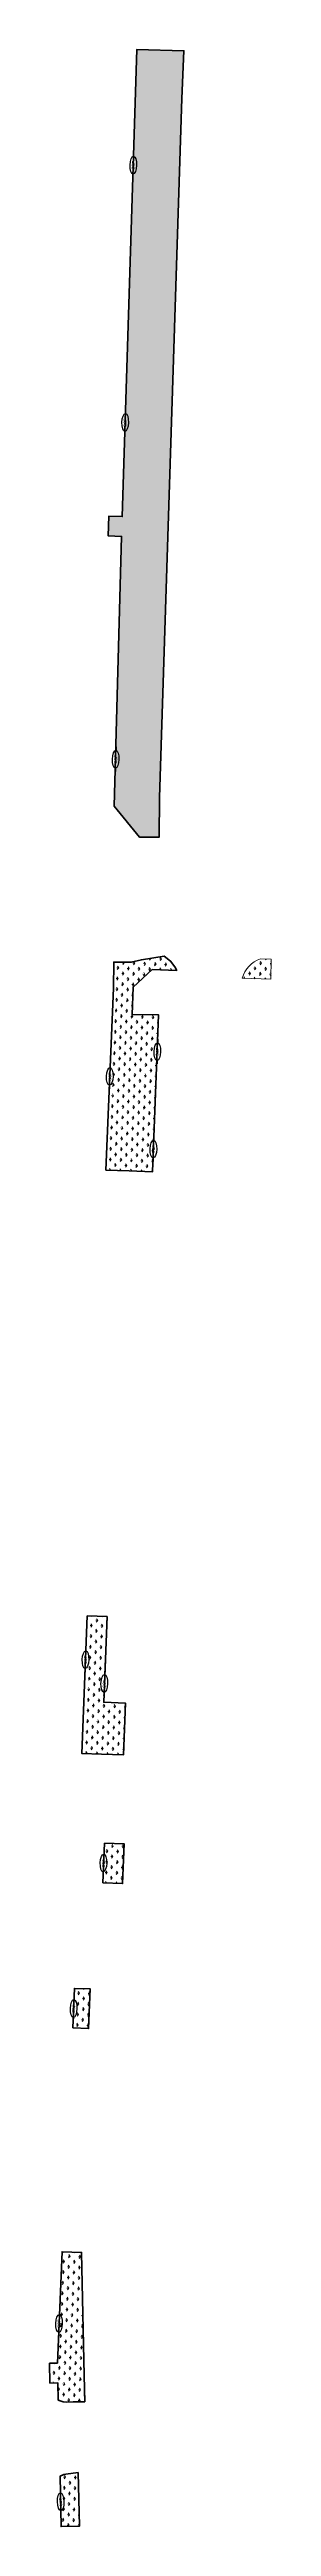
# Model space of a CAD drawing. Extents: x 2536944 to 2538528, y 7112605 to 7129181.
# Drawn here: x 2538331 to 2538444, y 7125853 to 7127104 of the extents above; entities that cross this region are included whole.
import ezdxf

# ---------------------------------------------------------------- set-up
doc = ezdxf.new("R2010")
doc.units = 0
doc.header["$MEASUREMENT"] = 0
for name, color, linetype, lineweight in [('C-SW3P-BSOD-13', 7, 'Continuous', 0), ('C-SW3P-BSOD-SS01', 7, 'Continuous', 0), ('C-SW3P-BSOD-SS04', 7, 'Continuous', 0), ('C-SW3P-BSOD-SS05', 7, 'Continuous', 0), ('C-SW3P-SCFN-13', 7, 'Continuous', 30), ('C-SW3P-SCFN-SS04', 7, 'Continuous', 30)]:
    doc.layers.add(name, color=color, linetype=linetype, lineweight=lineweight)
doc.styles.add('L80', font='simplex.shx', dxfattribs={"height": 0.006667})

# ---------------------------------------------------------------- blocks, each defined once
blk = doc.blocks.new('*U45')
at = {"layer": 'C-SW3P-SCFN-SS04'}
for p, q in [((0.1, 12.5), (0.1, 9)), ((-0.1, -9), (-0.1, -12.5))]:
    blk.add_line(p, q, dxfattribs=at)
blk.add_ellipse((0, 0), major_axis=(0.09, 8.99), ratio=0.369951, dxfattribs=at)
at = {"layer": 'C-SW3P-SCFN-SS04', "insert": (-1.5, -0.2), "char_height": 3, "width": 189.698, "attachment_point": 2, "rotation": 89.4432, "style": 'L80'}
blk.add_mtext('\\FBRIDGE.shx;SCF\\P ', dxfattribs=at)
blk = doc.blocks.new('*U59')
at = {"layer": 'C-SW3P-SCFN-13'}
for p, q in [((0.1, 12.5), (0.1, 9)), ((-0.1, -9), (-0.1, -12.5))]:
    blk.add_line(p, q, dxfattribs=at)
blk.add_ellipse((0, 0), major_axis=(0.09, 8.99), ratio=0.369951, dxfattribs=at)
at = {"layer": 'C-SW3P-SCFN-13', "insert": (-1.5, -0.2), "char_height": 3, "width": 189.698, "attachment_point": 2, "rotation": 89.4432, "style": 'L80'}
blk.add_mtext('\\FBRIDGE.shx;SCF\\P ', dxfattribs=at)
blk = doc.blocks.new('*U60')
at = {"layer": 'C-SW3P-SCFN-13'}
for p, q in [((0.1, 12.5), (0.1, 9)), ((-0.1, -9), (-0.1, -12.5))]:
    blk.add_line(p, q, dxfattribs=at)
blk.add_ellipse((0, 0), major_axis=(0.09, 8.99), ratio=0.369951, dxfattribs=at)
at = {"layer": 'C-SW3P-SCFN-13', "insert": (-1.5, -0.2), "char_height": 3, "width": 189.698, "attachment_point": 2, "rotation": 89.4432, "style": 'L80'}
blk.add_mtext('\\FBRIDGE.shx;SCF\\P ', dxfattribs=at)
blk = doc.blocks.new('*U61')
at = {"layer": 'C-SW3P-SCFN-13'}
for p, q in [((0.1, 12.5), (0.1, 9)), ((-0.1, -9), (-0.1, -12.5))]:
    blk.add_line(p, q, dxfattribs=at)
blk.add_ellipse((0, 0), major_axis=(0.09, 8.99), ratio=0.369951, dxfattribs=at)
at = {"layer": 'C-SW3P-SCFN-13', "insert": (-1.5, -0.2), "char_height": 3, "width": 189.698, "attachment_point": 2, "rotation": 89.4432, "style": 'L80'}
blk.add_mtext('\\FBRIDGE.shx;SCF\\P ', dxfattribs=at)
blk = doc.blocks.new('*U62')
at = {"layer": 'C-SW3P-SCFN-13'}
for p, q in [((0.1, 12.5), (0.1, 9)), ((-0.1, -9), (-0.1, -12.5))]:
    blk.add_line(p, q, dxfattribs=at)
blk.add_ellipse((0, 0), major_axis=(0.09, 8.99), ratio=0.369951, dxfattribs=at)
at = {"layer": 'C-SW3P-SCFN-13', "insert": (-1.5, -0.2), "char_height": 3, "width": 189.698, "attachment_point": 2, "rotation": 89.4432, "style": 'L80'}
blk.add_mtext('\\FBRIDGE.shx;SCF\\P ', dxfattribs=at)
blk = doc.blocks.new('*U63')
at = {"layer": 'C-SW3P-SCFN-13'}
for p, q in [((0.1, 12.5), (0.1, 9)), ((-0.1, -9), (-0.1, -12.5))]:
    blk.add_line(p, q, dxfattribs=at)
blk.add_ellipse((0, 0), major_axis=(0.09, 8.99), ratio=0.369951, dxfattribs=at)
at = {"layer": 'C-SW3P-SCFN-13', "insert": (-1.5, -0.2), "char_height": 3, "width": 189.698, "attachment_point": 2, "rotation": 89.4432, "style": 'L80'}
blk.add_mtext('\\FBRIDGE.shx;SCF\\P ', dxfattribs=at)
blk = doc.blocks.new('*U64')
at = {"layer": 'C-SW3P-SCFN-13'}
for p, q in [((0.1, 12.5), (0.1, 9)), ((-0.1, -9), (-0.1, -12.5))]:
    blk.add_line(p, q, dxfattribs=at)
blk.add_ellipse((0, 0), major_axis=(0.09, 8.99), ratio=0.369951, dxfattribs=at)
at = {"layer": 'C-SW3P-SCFN-13', "insert": (-1.5, -0.2), "char_height": 3, "width": 189.698, "attachment_point": 2, "rotation": 89.4432, "style": 'L80'}
blk.add_mtext('\\FBRIDGE.shx;SCF\\P ', dxfattribs=at)
blk = doc.blocks.new('*U65')
at = {"layer": 'C-SW3P-SCFN-13'}
for p, q in [((0.1, 12.5), (0.1, 9)), ((-0.1, -9), (-0.1, -12.5))]:
    blk.add_line(p, q, dxfattribs=at)
blk.add_ellipse((0, 0), major_axis=(0.09, 8.99), ratio=0.369951, dxfattribs=at)
at = {"layer": 'C-SW3P-SCFN-13', "insert": (-1.5, -0.2), "char_height": 3, "width": 189.698, "attachment_point": 2, "rotation": 89.4432, "style": 'L80'}
blk.add_mtext('\\FBRIDGE.shx;SCF\\P ', dxfattribs=at)
blk = doc.blocks.new('*U66')
at = {"layer": 'C-SW3P-SCFN-13'}
for p, q in [((0.1, 12.5), (0.1, 9)), ((-0.1, -9), (-0.1, -12.5))]:
    blk.add_line(p, q, dxfattribs=at)
blk.add_ellipse((0, 0), major_axis=(0.09, 8.99), ratio=0.369951, dxfattribs=at)
at = {"layer": 'C-SW3P-SCFN-13', "insert": (-1.5, -0.2), "char_height": 3, "width": 189.698, "attachment_point": 2, "rotation": 89.4432, "style": 'L80'}
blk.add_mtext('\\FBRIDGE.shx;SCF\\P ', dxfattribs=at)
blk = doc.blocks.new('*U67')
at = {"layer": 'C-SW3P-SCFN-13'}
for p, q in [((0.1, 12.5), (0.1, 9)), ((-0.1, -9), (-0.1, -12.5))]:
    blk.add_line(p, q, dxfattribs=at)
blk.add_ellipse((0, 0), major_axis=(0.09, 8.99), ratio=0.369951, dxfattribs=at)
at = {"layer": 'C-SW3P-SCFN-13', "insert": (-1.5, -0.2), "char_height": 3, "width": 189.698, "attachment_point": 2, "rotation": 89.4432, "style": 'L80'}
blk.add_mtext('\\FBRIDGE.shx;SCF\\P ', dxfattribs=at)
blk = doc.blocks.new('*U121')
at = {"layer": 'C-SW3P-SCFN-SS04'}
for p, q in [((0.1, 12.5), (0.1, 9)), ((-0.1, -9), (-0.1, -12.5))]:
    blk.add_line(p, q, dxfattribs=at)
blk.add_ellipse((0, 0), major_axis=(0.09, 8.99), ratio=0.369951, dxfattribs=at)
at = {"layer": 'C-SW3P-SCFN-SS04', "insert": (-1.5, -0.2), "char_height": 3, "width": 189.698, "attachment_point": 2, "rotation": 89.4432, "style": 'L80'}
blk.add_mtext('\\FBRIDGE.shx;SCF\\P ', dxfattribs=at)
blk = doc.blocks.new('*U122')
at = {"layer": 'C-SW3P-SCFN-SS04'}
for p, q in [((0.1, 12.5), (0.1, 9)), ((-0.1, -9), (-0.1, -12.5))]:
    blk.add_line(p, q, dxfattribs=at)
blk.add_ellipse((0, 0), major_axis=(0.09, 8.99), ratio=0.369951, dxfattribs=at)
at = {"layer": 'C-SW3P-SCFN-SS04', "insert": (-1.5, -0.2), "char_height": 3, "width": 189.698, "attachment_point": 2, "rotation": 89.4432, "style": 'L80'}
blk.add_mtext('\\FBRIDGE.shx;SCF\\P ', dxfattribs=at)

msp = doc.modelspace()

# ---------------------------------------------------------------- hatches: boundary and pattern name
at = {"layer": 'C-SW3P-BSOD-13', "lineweight": 13}
h = msp.add_hatch(dxfattribs=at)
h.set_pattern_fill('GRASS', color=256, style=0)
h.set_pattern_definition([(-2.2818, (2538377.2885, 7127108.167), (5.15769, -5.58578), [1.008, -4.368]), (126.37798, (2538378.2957, 7127108.1269), (15.2590322, -22.1290835), [1.075725, -33.34747]), (229.05836, (2538378.2957, 7127108.1269), (-16.9713912, -20.8448143), [1.075725, -33.34747]), (126.37798, (2538380.8745, 7127105.334), (15.2590322, -22.1290835), [1.075725, -33.34747]), (-2.2818, (2538380.0814, 7127110.746), (5.15769, -5.58578), [1.008, -4.368]), (229.05836, (2538381.08855, 7127110.7058), (-16.9713912, -20.8448143), [1.075725, -33.34747])])
h.paths.add_polyline_path([(2538360.9, 7126858.2), (2538367.7, 7126858), (2538363.9, 7126721.8), (2538376.7, 7126706.2), (2538386.7, 7126706.1), (2538386.8, 7126726.1), (2538398.2, 7127079), (2538399.2, 7127103.2), (2538375.4, 7127103.8), (2538368, 7126868), (2538361.2, 7126868.2)])
h = msp.add_hatch(dxfattribs=at)
h.set_pattern_fill('GRASS', color=256, style=0)
h.set_pattern_definition([(-2.2818, (2538369.248, 7126742.1973), (5.15769, -5.58578), [1.008, -4.368]), (126.378, (2538370.2553, 7126742.1572), (15.259032, -22.1290835), [1.07572, -33.34747]), (229.05836, (2538370.2553, 7126742.1572), (-16.971391, -20.8448143), [1.07572, -33.34747]), (126.378, (2538372.8341, 7126739.3643), (15.259032, -22.1290835), [1.07572, -33.34747]), (-2.2818, (2538372.041, 7126744.776), (5.15769, -5.58578), [1.008, -4.368]), (229.05836, (2538373.0482, 7126744.736), (-16.9713912, -20.8448143), [1.07572, -33.34747])])
h.paths.add_polyline_path([(2538363.6, 7126630), (2538359.7, 7126538.1), (2538371.5, 7126537.7), (2538383.3, 7126537.2), (2538386.3, 7126616.5), (2538373, 7126616.6), (2538373.6, 7126630.4), (2538383.2, 7126639.3), (2538395.6, 7126638.9), (2538395, 7126640.1), (2538392.5, 7126643.5), (2538389.3, 7126646.1), (2538377.7, 7126644.3), (2538372.6, 7126643), (2538363.7, 7126643.1)])
h = msp.add_hatch(dxfattribs=at)
h.set_pattern_fill('GRASS', color=256, style=0)
h.set_pattern_definition([(-2.282, (2538350.464, 7126275.962), (5.1577, -5.5858), [1.008, -4.368]), (126.378, (2538351.47124, 7126275.9217), (15.259032, -22.129084), [1.07572, -33.34747]), (229.0584, (2538351.47124, 7126275.9217), (-16.971391, -20.844814), [1.07572, -33.34747]), (126.378, (2538354.0501, 7126273.1288), (15.259032, -22.129084), [1.07572, -33.34747]), (-2.282, (2538353.257, 7126278.5406), (5.1577, -5.5858), [1.008, -4.368]), (229.0584, (2538354.2641, 7126278.5005), (-16.971391, -20.844814), [1.07572, -33.34747])])
h.paths.add_polyline_path([(2538347.5, 7126243.6), (2538357.5, 7126243.2), (2538368.6, 7126242.8), (2538369.7, 7126268.9), (2538358.6, 7126269.4), (2538360.3, 7126312.7), (2538350.3, 7126313.1)])
h = msp.add_hatch(dxfattribs=at)
h.set_pattern_fill('GRASS', color=256, style=0)
h.set_pattern_definition([(-2.28, (2538345.074, 7126117.2443), (5.1577, -5.5858), [1.008, -4.368]), (126.378, (2538346.0811, 7126117.2042), (15.25903, -22.129084), [1.0757, -33.3475]), (229.0584, (2538346.0811, 7126117.2042), (-16.97139, -20.844814), [1.0757, -33.3475]), (126.378, (2538348.6599, 7126114.4113), (15.25903, -22.129084), [1.0757, -33.3475]), (-2.28, (2538347.867, 7126119.823), (5.1577, -5.5858), [1.008, -4.368]), (229.0584, (2538348.874, 7126119.783), (-16.97139, -20.844814), [1.0757, -33.34747])])
h.paths.add_polyline_path([(2538343, 7126106.4), (2538343, 7126105), (2538351, 7126104.7), (2538351.8, 7126124.7), (2538343.8, 7126125)])
h = msp.add_hatch(dxfattribs=at)
h.set_pattern_fill('GRASS', color=256, style=0)
h.set_pattern_definition([(-2.282, (2538339.034, 7125952.128), (5.1577, -5.5858), [1.008, -4.368]), (126.378, (2538340.0413, 7125952.08775), (15.259032, -22.129084), [1.07572, -33.34747]), (229.0584, (2538340.0413, 7125952.08775), (-16.971391, -20.844814), [1.07572, -33.34747]), (126.378, (2538342.62016, 7125949.29486), (15.259032, -22.129084), [1.07572, -33.34747]), (-2.282, (2538341.827, 7125954.7067), (5.1577, -5.5858), [1.008, -4.368]), (229.0584, (2538342.8342, 7125954.6666), (-16.971391, -20.844814), [1.07572, -33.34747])])
h.paths.add_polyline_path([(2538335.2, 7125935.8), (2538331.2, 7125935.7), (2538331.4, 7125925.7), (2538335.4, 7125925.8), (2538335.6, 7125917.1), (2538337.9, 7125916.2), (2538340.3, 7125916), (2538344.5, 7125916.4), (2538345.5, 7125916.3), (2538349, 7125916.3), (2538348.7, 7125929.5), (2538347.3, 7125986.4), (2538347.4, 7125991.7), (2538337.5, 7125992)])
h = msp.add_hatch(dxfattribs=at)
h.set_pattern_fill('GRASS', color=256, style=0)
h.set_pattern_definition([(-2.282, (2538338.111, 7125872.838), (5.1577, -5.5858), [1.008, -4.368]), (126.378, (2538339.11795, 7125872.7976), (15.259032, -22.129084), [1.0757, -33.34747]), (229.0584, (2538339.11795, 7125872.7976), (-16.97139, -20.844814), [1.0757, -33.34747]), (126.378, (2538341.6968, 7125870.00474), (15.259032, -22.129084), [1.0757, -33.34747]), (-2.282, (2538340.9036, 7125875.4166), (5.1577, -5.5858), [1.008, -4.368]), (229.0584, (2538341.9108, 7125875.3765), (-16.97139, -20.844814), [1.0757, -33.34747])])
h.paths.add_polyline_path([(2538337, 7125853.3), (2538346.4, 7125853.5), (2538345.7, 7125880.5), (2538340.5, 7125879.9), (2538338.4, 7125879.5), (2538336.5, 7125878.7)])
at = {"layer": 'C-SW3P-BSOD-SS04', "lineweight": 13}
h = msp.add_hatch(dxfattribs=at)
h.set_pattern_fill('GRASS', color=256, style=0)
h.set_pattern_definition([(-1.983, (2538359.4893, 7126188.908), (5.1867, -5.5588), [1.008, -4.368]), (126.6765, (2538360.4967, 7126188.8733), (15.37411, -22.04929), [1.0757, -33.3475]), (229.357, (2538360.4967, 7126188.8733), (-16.86257, -20.932945), [1.0757, -33.3475]), (126.6765, (2538363.0901, 7126186.0939), (15.37411, -22.04929), [1.0757, -33.3475]), (-1.983, (2538362.269, 7126191.5016), (5.1867, -5.5588), [1.008, -4.368]), (229.357, (2538363.2761, 7126191.4667), (-16.86257, -20.932945), [1.0757, -33.3475])])
h.paths.add_polyline_path([(2538359, 7126198.3), (2538358.2, 7126178.3), (2538368.2, 7126177.9), (2538369, 7126197.9)])
at = {"layer": 'C-SW3P-BSOD-SS05', "lineweight": 13}
h = msp.add_hatch(dxfattribs=at)
h.set_pattern_fill('GRASS', color=256, style=0)
h.set_pattern_definition([(-1.983, (2538434.6793, 7126639.9334), (5.1867, -5.5588), [1.008, -4.368]), (126.676, (2538435.6867, 7126639.8985), (15.37411, -22.04929), [1.0757, -33.3475]), (229.357, (2538435.6867, 7126639.8985), (-16.86257, -20.932945), [1.0757, -33.3475]), (126.6765, (2538438.28, 7126637.1191), (15.37411, -22.04929), [1.0757, -33.3475]), (-1.983, (2538437.4587, 7126642.527), (5.1867, -5.5588), [1.008, -4.368]), (229.357, (2538438.4661, 7126642.49185), (-16.86257, -20.932945), [1.0757, -33.3475])])
h.paths.add_polyline_path([(2538438, 7126644.7, 0.248549), (2538428.8, 7126634.9), (2538443.3, 7126634.5), (2538443.5, 7126644.5)])

# ---------------------------------------------------------------- linework, layer by layer
at = {"layer": 'C-SW3P-BSOD-13', "lineweight": 13, "flags": 128}
for points in [[(2538360.9, 7126858.2), (2538367.7, 7126858), (2538363.9, 7126721.8), (2538376.7, 7126706.2), (2538386.7, 7126706.1), (2538386.8, 7126726.1), (2538398.2, 7127079), (2538399.2, 7127103.2), (2538375.4, 7127103.8), (2538368, 7126868), (2538361.2, 7126868.2)], [(2538363.6, 7126630), (2538359.7, 7126538.1), (2538371.5, 7126537.7), (2538383.3, 7126537.2), (2538386.3, 7126616.5), (2538373, 7126616.6), (2538373.6, 7126630.4), (2538383.2, 7126639.3), (2538395.6, 7126638.9), (2538395, 7126640.1), (2538392.5, 7126643.5), (2538389.3, 7126646.1), (2538377.7, 7126644.3), (2538372.6, 7126643), (2538363.7, 7126643.1)], [(2538347.5, 7126243.6), (2538357.5, 7126243.2), (2538368.6, 7126242.8), (2538369.7, 7126268.9), (2538358.6, 7126269.4), (2538360.3, 7126312.7), (2538350.3, 7126313.1)], [(2538343, 7126106.4), (2538343, 7126105), (2538351, 7126104.7), (2538351.8, 7126124.7), (2538343.8, 7126125)], [(2538335.2, 7125935.8), (2538331.2, 7125935.7), (2538331.4, 7125925.7), (2538335.4, 7125925.8), (2538335.6, 7125917.1), (2538337.9, 7125916.2), (2538340.3, 7125916), (2538344.5, 7125916.4), (2538345.5, 7125916.3), (2538349, 7125916.3), (2538348.7, 7125929.5), (2538347.3, 7125986.4), (2538347.4, 7125991.7), (2538337.5, 7125992)], [(2538337, 7125853.3), (2538346.4, 7125853.5), (2538345.7, 7125880.5), (2538340.5, 7125879.9), (2538338.4, 7125879.5), (2538336.5, 7125878.7)]]:
    msp.add_lwpolyline(points, close=True, dxfattribs=at)
at = {"layer": 'C-SW3P-BSOD-SS01', "lineweight": 13}
for p, q in [((2538398.2, 7127079), (2538399.2, 7127103.2)), ((2538386.3, 7126616.5), (2538376.3, 7126616.6)), ((2538383.3, 7126537.2), (2538359.7, 7126538.1)), ((2538369.7, 7126268.9), (2538368.6, 7126242.8)), ((2538347.5, 7126243.6), (2538368.6, 7126242.8))]:
    msp.add_line(p, q, dxfattribs=at)
at = {"layer": 'C-SW3P-BSOD-SS04', "lineweight": 13, "flags": 128}
msp.add_lwpolyline([(2538359, 7126198.3), (2538358.2, 7126178.3), (2538368.2, 7126177.9), (2538369, 7126197.9)], close=True, dxfattribs=at)
at = {"layer": 'C-SW3P-BSOD-SS04', "lineweight": 0, "flags": 128}
msp.add_lwpolyline([(2538359, 7126198.3), (2538358.2, 7126178.3), (2538368.2, 7126177.9), (2538369, 7126197.9)], close=True, dxfattribs=at)
at = {"layer": 'C-SW3P-BSOD-SS05', "lineweight": 13, "flags": 128}
msp.add_lwpolyline([(2538438, 7126644.7, 0.248549), (2538428.8, 7126634.9), (2538443.3, 7126634.5), (2538443.5, 7126644.5)], format="xyb", close=True, dxfattribs=at)
at = {"layer": 'C-SW3P-BSOD-SS05', "lineweight": 0, "flags": 128}
msp.add_lwpolyline([(2538438, 7126644.7, 0.248549), (2538428.8, 7126634.9), (2538443.3, 7126634.5), (2538443.5, 7126644.5)], format="xyb", close=True, dxfattribs=at)
at = {"layer": 'C-SW3P-SCFN-13', "lineweight": 40, "flags": 128}
for points in [[(2538363.9, 7126721.8), (2538376.7, 7126706.2), (2538386.7, 7126706.1), (2538386.8, 7126726.1), (2538398.2, 7127079), (2538399.2, 7127103.2), (2538375.4, 7127103.8), (2538368, 7126868), (2538361.2, 7126868.2), (2538360.9, 7126858.2), (2538367.7, 7126858)], [(2538359.7, 7126538.1), (2538371.5, 7126537.7), (2538383.3, 7126537.2), (2538386.3, 7126616.5), (2538373, 7126616.6), (2538373.6, 7126630.4), (2538383.2, 7126639.3), (2538395.6, 7126638.9), (2538394.6, 7126640.7), (2538392.5, 7126643.5), (2538389.3, 7126646), (2538377.7, 7126644.3), (2538372.6, 7126643), (2538363.7, 7126643.1), (2538363.6, 7126630)], [(2538350.3, 7126313.1), (2538347.5, 7126243.6), (2538357.5, 7126243.2), (2538368.6, 7126242.8), (2538369.7, 7126268.9), (2538358.6, 7126269.4), (2538360.3, 7126312.7)], [(2538359, 7126198.3), (2538358.2, 7126178.3), (2538368.2, 7126177.9), (2538369, 7126197.9)], [(2538343, 7126105), (2538351, 7126104.7), (2538351.8, 7126124.7), (2538343.8, 7126125)], [(2538331.2, 7125935.7), (2538331.4, 7125925.7), (2538335.4, 7125925.8), (2538335.6, 7125917.1), (2538338.1, 7125916.2), (2538339.8, 7125916.1), (2538343.1, 7125916.3), (2538345, 7125916.3), (2538345.4, 7125916.3), (2538349, 7125916.3), (2538348.7, 7125929.5), (2538347.4, 7125991.7), (2538337.5, 7125992), (2538335.2, 7125935.8)], [(2538345.7, 7125880.5), (2538339.4, 7125879.7), (2538338.4, 7125879.5), (2538336.5, 7125878.7), (2538337, 7125853.3), (2538346.4, 7125853.5)]]:
    msp.add_lwpolyline(points, close=True, dxfattribs=at)

# ---------------------------------------------------------------- block references
at = {"layer": 'C-SW3P-SCFN-13', "xscale": 0.5, "yscale": 0.5, "zscale": 0.5}
for name, p, rotation in [('*U59', (2538373.6, 7127045.4), 358.7504317537438), ('*U60', (2538369.5, 7126915.5), 358.7504317537438), ('*U61', (2538364.7, 7126745.5), 358.7504317537438), ('*U62', (2538361.7, 7126585.4), 358.7504317537438), ('*U63', (2538349.4, 7126290.9), 358.7504317537438), ('*U64', (2538358.9, 7126278.9), 358.7504317537438), ('*U65', (2538343.4, 7126114.8), 358.7504317537438), ('*U66', (2538336, 7125955.8), 358.7504317537438), ('*U67', (2538336.8, 7125865.8), 1.795799607221505)]:
    msp.add_blockref(name, p, dxfattribs=dict(at, rotation=rotation))
at = {"layer": 'C-SW3P-SCFN-SS04', "xscale": 0.4999999999999999, "yscale": 0.4999999999999999, "zscale": 0.4999999999999999, "rotation": 358.7308577534262}
for name, p in [('*U121', (2538385.8, 7126597.9)), ('*U122', (2538383.8, 7126548.7)), ('*U45', (2538358.5, 7126188.3))]:
    msp.add_blockref(name, p, dxfattribs=at)

doc.saveas('drawing.dxf')
